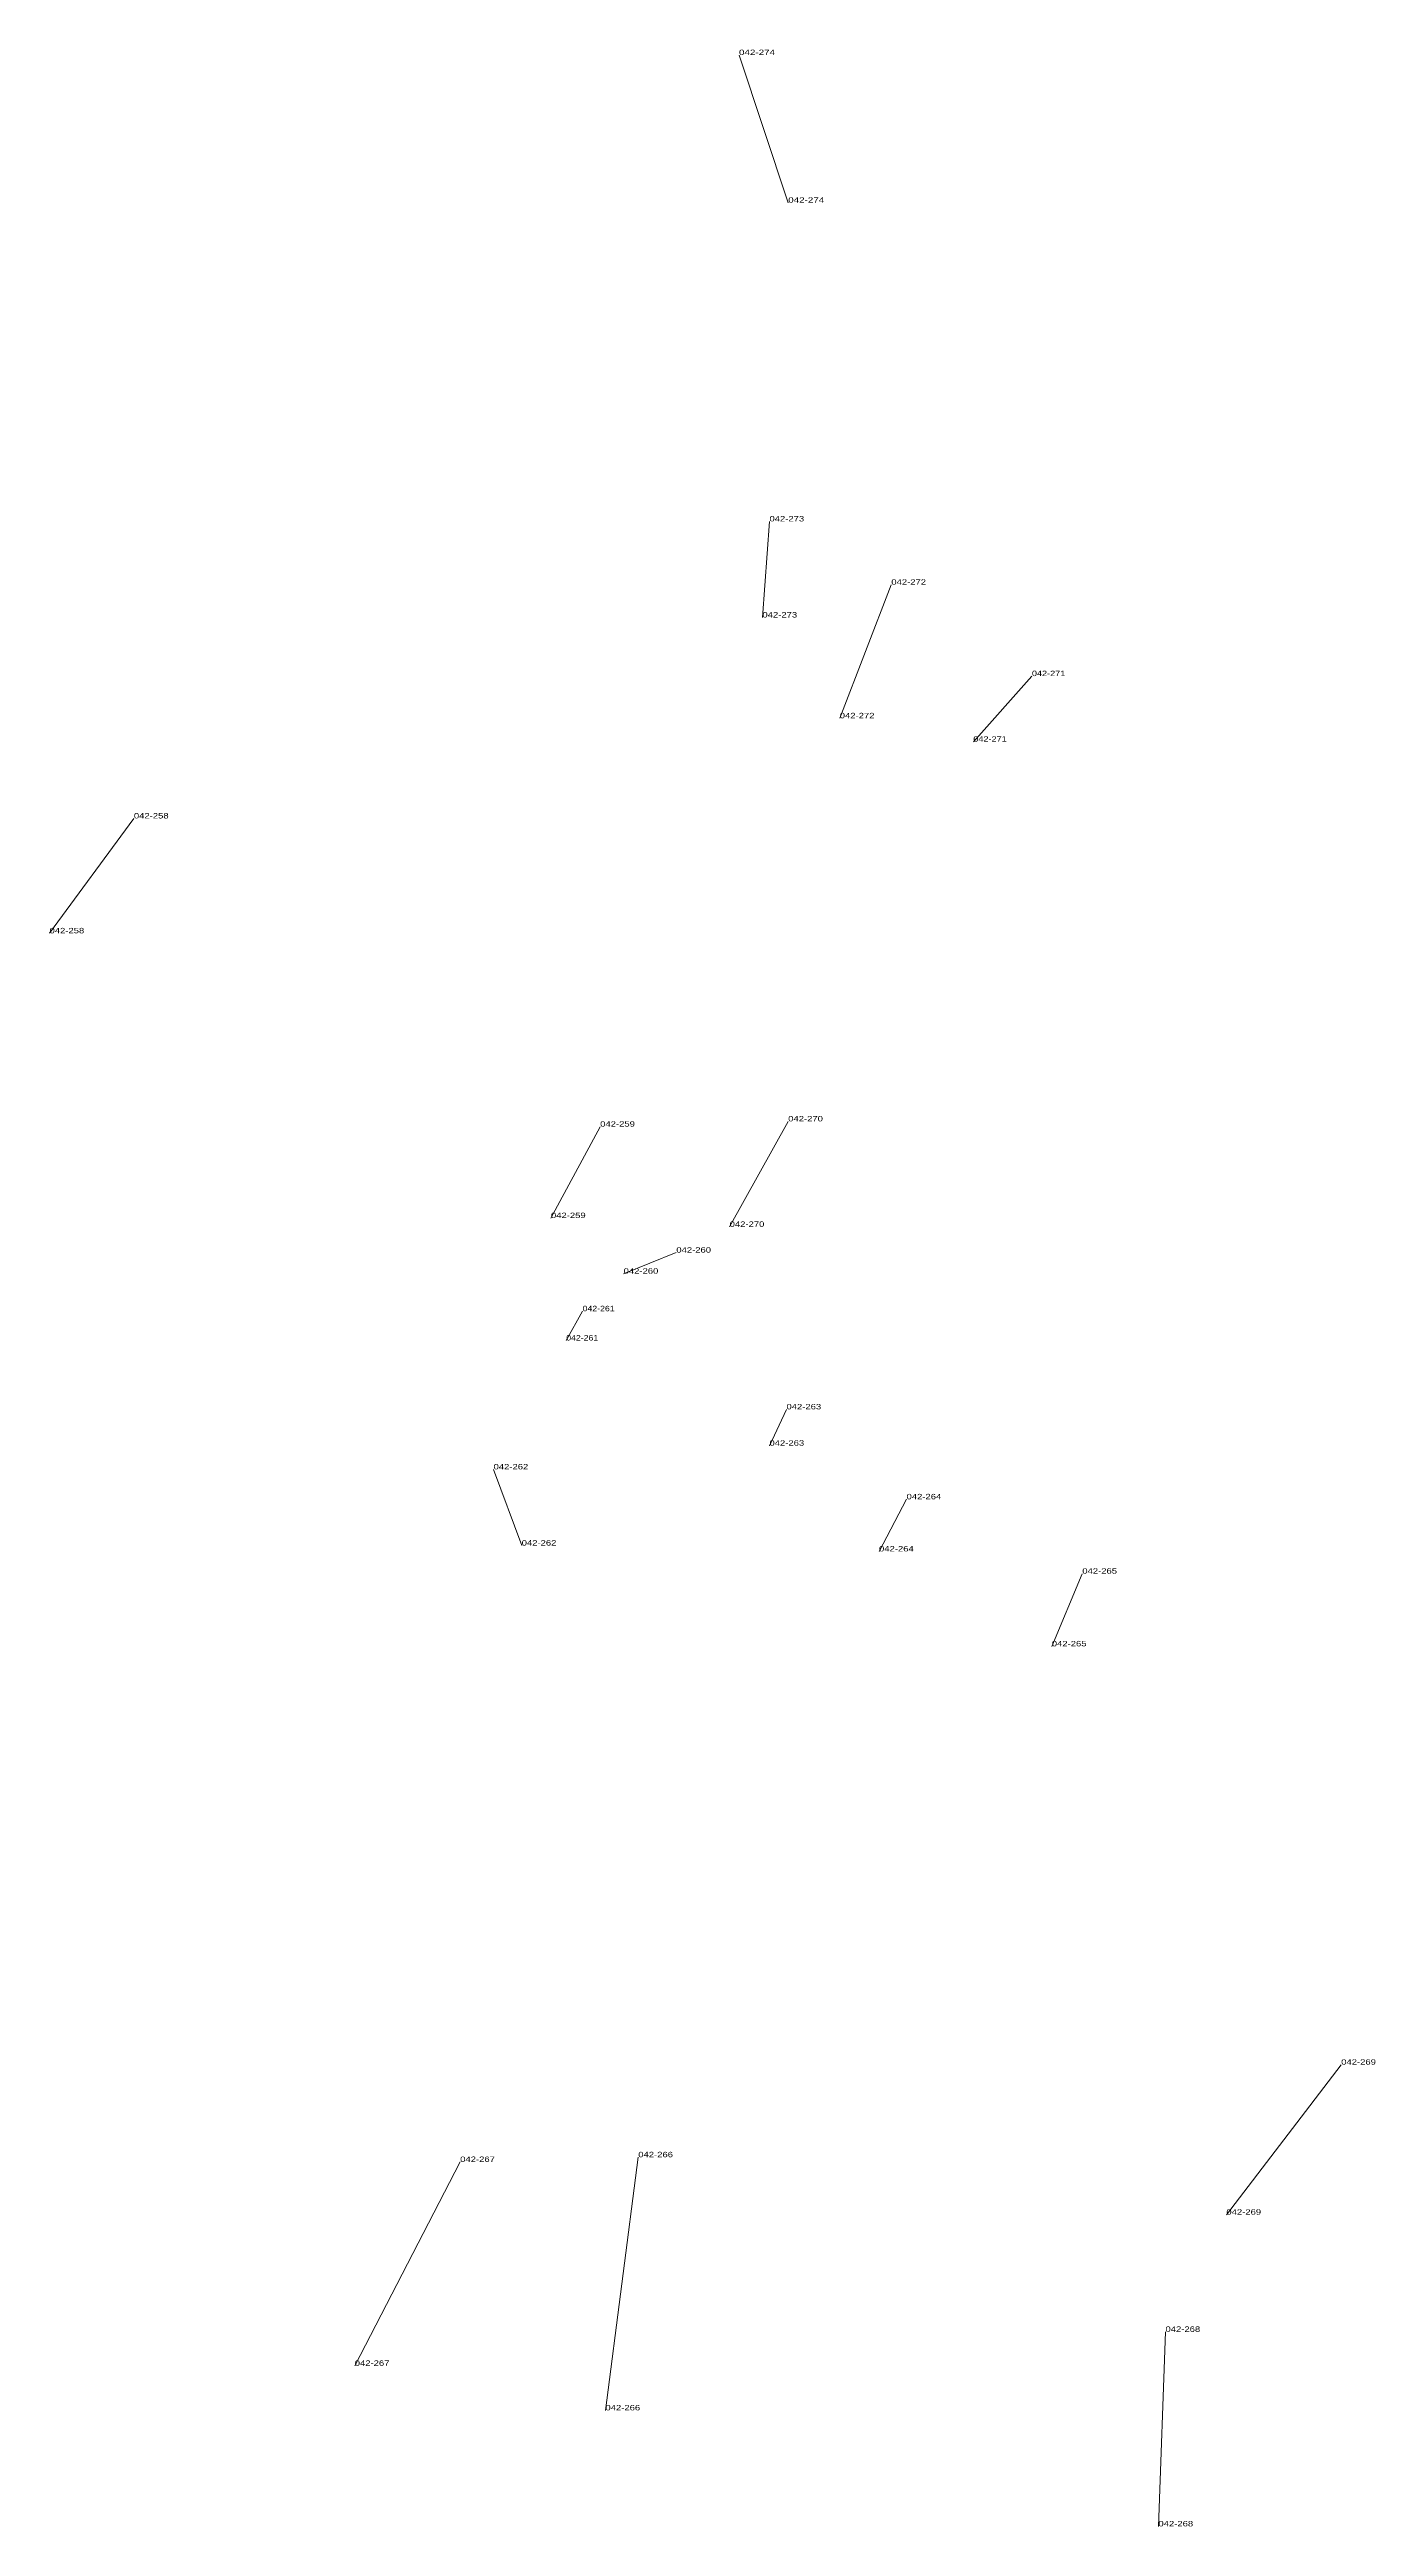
# Model space of a CAD drawing. Header units: metres. Extents: x 571156 to 607184, y 703608 to 727431.
# Drawn here: x 581142 to 581630, y 714716 to 715627 of the extents above; entities that cross this region are included whole.
import ezdxf

# ---------------------------------------------------------------- set-up
doc = ezdxf.new("R2010")
doc.units = ezdxf.units.M
doc.header["$LTSCALE"] = 0.8
doc.layers.add('60', color=7, linetype='Continuous', lineweight=13)
doc.layers.add('61', color=7, linetype='Continuous')

msp = doc.modelspace()

# ---------------------------------------------------------------- linework, layer by layer
at = {"layer": '60'}
for p, q in [((581413.77, 715570.45), (581395.68, 715624.71)), ((581413.77, 715570.45), (581395.68, 715624.71)), ((581404.3, 715418), (581406.88, 715453.31)), ((581404.3, 715418), (581406.88, 715453.31)), ((581432.72, 715380.96), (581451.67, 715430.05)), ((581432.72, 715380.96), (581451.67, 715430.05)), ((581481.82, 715372.35), (581503.35, 715396.46)), ((581481.82, 715372.35), (581503.35, 715396.46)), ((581142.24, 715301.93), (581173.25, 715344.14)), ((581142.24, 715301.93), (581173.25, 715344.14)), ((581326.56, 715197.28), (581344.65, 715230.87)), ((581326.56, 715197.28), (581344.65, 715230.87)), ((581392.24, 715194.05), (581413.77, 715232.81)), ((581392.24, 715194.05), (581413.77, 715232.81)), ((581353.26, 715176.83), (581372.64, 715184.58)), ((581353.26, 715176.83), (581372.64, 715184.58)), ((581338.19, 715163.04), (581332.16, 715152.28)), ((581338.19, 715163.04), (581332.16, 715152.28)), ((581413.13, 715126.98), (581406.88, 715113.63)), ((581413.13, 715126.98), (581406.88, 715113.63)), ((581305.46, 715104.91), (581315.8, 715076.91)), ((581305.46, 715104.91), (581315.8, 715076.91)), ((581457.27, 715093.92), (581447.15, 715074.76)), ((581457.27, 715093.92), (581447.15, 715074.76)), ((581521.87, 715066.58), (581510.67, 715039.88)), ((581521.87, 715066.58), (581510.67, 715039.88)), ((581574.84, 714831), (581617.04, 714886.13)), ((581574.84, 714831), (581617.04, 714886.13)), ((581293.19, 714850.38), (581254.43, 714775.45)), ((581293.19, 714850.38), (581254.43, 714775.45)), ((581358.65, 714852.11), (581346.59, 714759.08)), ((581358.65, 714852.11), (581346.59, 714759.08)), ((581552.45, 714787.94), (581549.86, 714716.45)), ((581552.45, 714787.94), (581549.86, 714716.45))]:
    msp.add_line(p, q, dxfattribs=at)

# ---------------------------------------------------------------- texts
for s, width, p in [('042-274', 1.35, (581395.68, 715624.71)), ('042-274', 1.35, (581395.68, 715624.71)), ('042-273', 1.3, (581406.88, 715453.31)), ('042-273', 1.3, (581406.88, 715453.31)), ('042-272', 1.3, (581451.67, 715430.05)), ('042-272', 1.3, (581451.67, 715430.05)), ('042-271', 1.25, (581503.35, 715396.46)), ('042-271', 1.25, (581503.35, 715396.46)), ('042-258', 1.3, (581173.25, 715344.14)), ('042-258', 1.3, (581173.25, 715344.14)), ('042-259', 1.3, (581344.65, 715230.87)), ('042-259', 1.3, (581344.65, 715230.87)), ('042-270', 1.3, (581413.77, 715232.81)), ('042-270', 1.3, (581413.77, 715232.81)), ('042-260', 1.3, (581372.64, 715184.58)), ('042-260', 1.3, (581372.64, 715184.58)), ('042-261', 1.2, (581332.16, 715152.28)), ('042-261', 1.2, (581332.16, 715152.28)), ('042-263', 1.3, (581406.88, 715113.63)), ('042-263', 1.3, (581406.88, 715113.63)), ('042-262', 1.3, (581315.8, 715076.91)), ('042-262', 1.3, (581315.8, 715076.91)), ('042-264', 1.3, (581447.15, 715074.76)), ('042-264', 1.3, (581447.15, 715074.76)), ('042-265', 1.3, (581510.67, 715039.88)), ('042-265', 1.3, (581510.67, 715039.88)), ('042-269', 1.3, (581617.04, 714886.13)), ('042-269', 1.3, (581617.04, 714886.13)), ('042-267', 1.3, (581254.43, 714775.45)), ('042-267', 1.3, (581254.43, 714775.45)), ('042-266', 1.3, (581346.59, 714759.08)), ('042-266', 1.3, (581346.59, 714759.08)), ('042-268', 1.3, (581549.86, 714716.45)), ('042-268', 1.3, (581549.86, 714716.45))]:
    msp.add_text(s, height=2, dxfattribs=dict(at, width=width)).set_placement(p)
at = {"layer": '61'}
for s, width, p in [('042-274', 1.35, (581413.77, 715570.45)), ('042-274', 1.35, (581413.77, 715570.45)), ('042-273', 1.3, (581404.3, 715418)), ('042-273', 1.3, (581404.3, 715418)), ('042-272', 1.3, (581432.72, 715380.96)), ('042-272', 1.3, (581432.72, 715380.96)), ('042-271', 1.25, (581481.82, 715372.35)), ('042-271', 1.25, (581481.82, 715372.35)), ('042-258', 1.3, (581142.24, 715301.93)), ('042-258', 1.3, (581142.24, 715301.93)), ('042-259', 1.3, (581326.56, 715197.28)), ('042-259', 1.3, (581326.56, 715197.28)), ('042-270', 1.3, (581392.24, 715194.05)), ('042-270', 1.3, (581392.24, 715194.05)), ('042-260', 1.3, (581353.26, 715176.83)), ('042-260', 1.3, (581353.26, 715176.83)), ('042-261', 1.2, (581338.19, 715163.04)), ('042-261', 1.2, (581338.19, 715163.04)), ('042-263', 1.3, (581413.13, 715126.98)), ('042-263', 1.3, (581413.13, 715126.98)), ('042-262', 1.3, (581305.46, 715104.91)), ('042-262', 1.3, (581305.46, 715104.91)), ('042-264', 1.3, (581457.27, 715093.92)), ('042-264', 1.3, (581457.27, 715093.92)), ('042-265', 1.3, (581521.87, 715066.58)), ('042-265', 1.3, (581521.87, 715066.58)), ('042-267', 1.3, (581293.19, 714850.38)), ('042-267', 1.3, (581293.19, 714850.38)), ('042-266', 1.3, (581358.65, 714852.11)), ('042-266', 1.3, (581358.65, 714852.11)), ('042-269', 1.3, (581574.84, 714831)), ('042-269', 1.3, (581574.84, 714831)), ('042-268', 1.3, (581552.45, 714787.94)), ('042-268', 1.3, (581552.45, 714787.94))]:
    msp.add_text(s, height=2, dxfattribs=dict(at, width=width)).set_placement(p)

doc.saveas('drawing.dxf')
